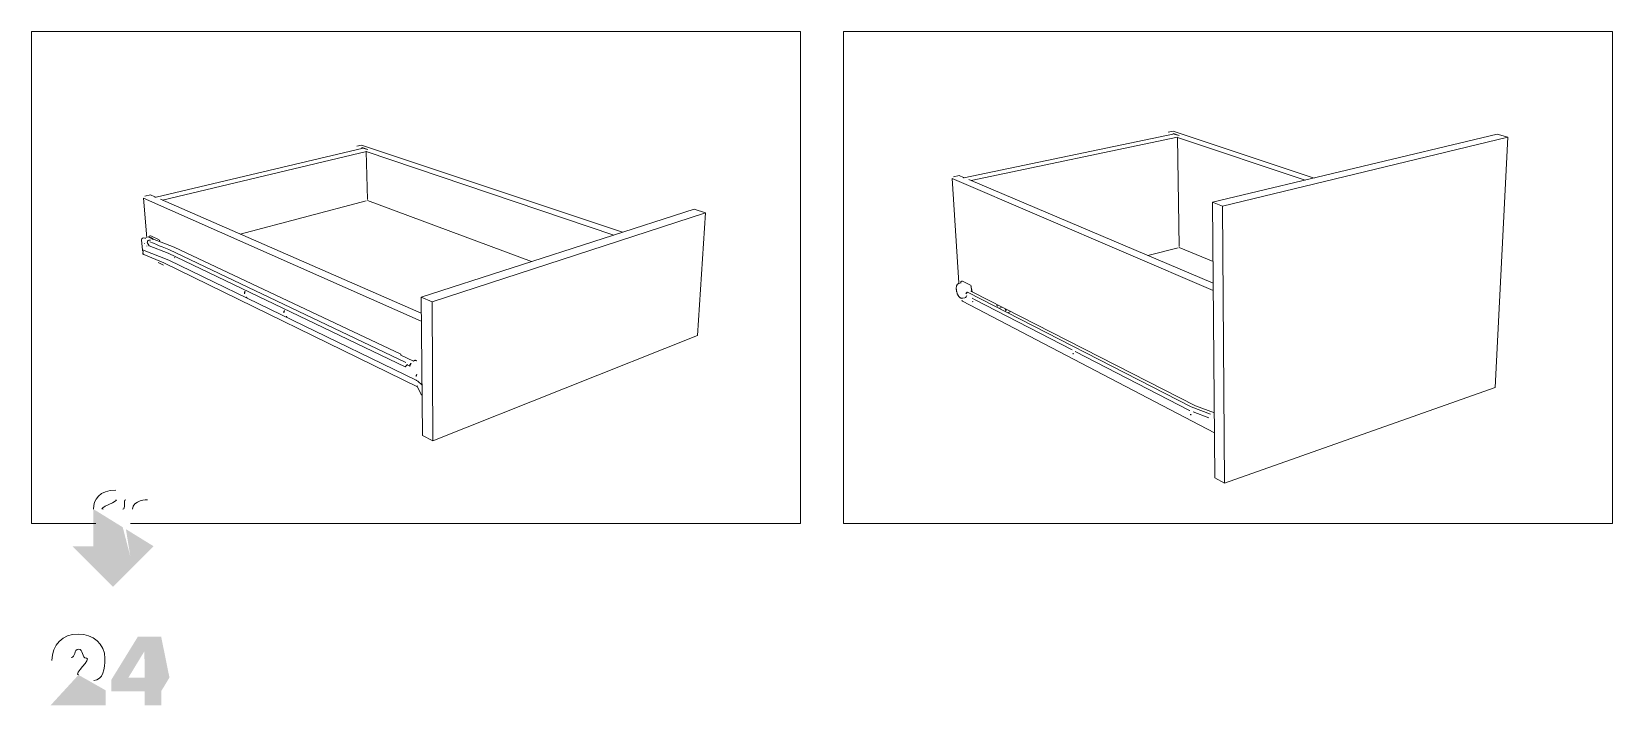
# Model space of a CAD drawing. Header units: metres. Extents: x -27.1 to 47.9, y -10.7 to 6.6.
# Drawn here: x 44.754 to 47.871, y -1.813 to -0.485 of the extents above; entities that cross this region are included whole.
import ezdxf

# ---------------------------------------------------------------- set-up
doc = ezdxf.new("R2010")
doc.units = ezdxf.units.M
doc.header["$MEASUREMENT"] = 0
doc.layers.add('PDF_Working_Num_Penna__7_Num_Penna__7_Num_Penna__7_Num_Penna__7_Num_Penna__7_Num_Penna__7', color=7, linetype='Continuous', lineweight=18)

msp = doc.modelspace()

# ---------------------------------------------------------------- hatches: boundary and pattern name
at = {"layer": 'PDF_Working_Num_Penna__7_Num_Penna__7_Num_Penna__7_Num_Penna__7_Num_Penna__7_Num_Penna__7', "linetype": 'Continuous', "lineweight": 18}
for points in [[(44.876, -1.4998), (44.8343, -1.4998), (44.9144, -1.58), (44.9946, -1.4998), (44.94, -1.4661), (44.9484, -1.519), (44.9337, -1.4623), (44.876, -1.4266)], [(44.8465, -1.7534), (44.7913, -1.8134), (44.8999, -1.8134), (44.8999, -1.7837)]]:
    msp.add_hatch(color=7, dxfattribs=at).paths.add_polyline_path(points)
h = msp.add_hatch(color=7, dxfattribs=at)
h.paths.add_polyline_path([(44.9634, -1.6782), (44.9112, -1.763), (44.9112, -1.7855), (44.9768, -1.7855), (44.9768, -1.8134), (45.0095, -1.8134), (45.0095, -1.7855), (45.0258, -1.7586), (45.0095, -1.6782)])
h.paths.add_polyline_path([(44.9449, -1.7586), (44.9765, -1.7066), (44.9768, -1.7586)], flags=0)

# ---------------------------------------------------------------- linework, layer by layer
at = {"layer": 'PDF_Working_Num_Penna__7_Num_Penna__7_Num_Penna__7_Num_Penna__7_Num_Penna__7_Num_Penna__7', "color": 7, "linetype": 'Continuous', "lineweight": 18, "flags": 128}
for points in [[(44.8804, -1.4552), (44.754, -1.4552), (44.754, -0.4853), (46.2702, -0.4853), (46.2702, -1.4552), (44.9493, -1.4552)], [(47.2829, -0.7739), (47.0049, -0.6817), (46.9954, -0.6837)], [(44.9995, -0.8117), (45.4077, -0.7148)], [(45.919, -0.8809), (45.4044, -0.7091), (45.3953, -0.7112)], [(46.5922, -0.7739), (46.5923, -0.7737), (47.0077, -0.6871)], [(46.6065, -0.7791), (47.0138, -0.6936)], [(47.2652, -0.7781), (47.0135, -0.6939), (47.017, -0.9088)], [(47.6436, -0.6877), (47.0825, -0.8217), (47.0874, -1.365)], [(47.6647, -0.6935), (47.1026, -0.8292), (47.1064, -1.3755)], [(47.6399, -1.1871), (47.6647, -0.6935)], [(47.6647, -0.6935), (47.6436, -0.6877)], [(45.0122, -0.8176), (45.4142, -0.7213)], [(45.9021, -0.8863), (45.414, -0.7216), (45.4162, -0.8161)], [(47.0841, -0.9954), (46.5693, -0.7751)], [(46.5693, -0.7751), (46.5821, -0.9805)], [(46.5925, -0.7737), (46.5913, -0.7726), (46.583, -0.7691), (46.5719, -0.7714)], [(47.084, -0.9811), (46.6019, -0.7771)], [(44.9983, -0.812), (44.9969, -0.811), (44.9884, -0.8072), (44.9772, -0.8099)], [(45.5224, -1.0558), (44.9747, -0.8136)], [(44.9747, -0.8136), (44.981, -0.8916)], [(45.5222, -1.0404), (45.0079, -0.8158)], [(45.4138, -0.8186), (45.165, -0.8843)], [(45.7394, -0.9386), (45.4162, -0.8182)], [(46.0604, -0.8354), (45.5219, -1.0085), (45.5245, -1.2813)], [(46.0826, -0.8422), (46.0604, -0.8354)], [(47.1026, -0.8292), (47.0825, -0.8217)], [(46.0826, -0.8422), (45.5436, -1.0177), (45.5454, -1.2921)], [(46.0668, -1.0845), (46.0826, -0.8422)], [(45.0247, -0.915), (45.0179, -0.9122), (45.0116, -0.9097), (45.0058, -0.9073), (45.0001, -0.9051), (44.9941, -0.9026), (44.9873, -0.8999)], [(45.0057, -0.8957), (44.9891, -0.8879)], [(45.0348, -0.91), (44.9925, -0.8938)], [(45.0246, -0.936), (44.9726, -0.9156)], [(45.0148, -0.9408), (44.9752, -0.9249)], [(45.4922, -1.1375), (45.0247, -0.915)], [(45.4821, -1.1232), (45.482, -1.121), (45.0348, -0.91)], [(47.0148, -0.9113), (46.9549, -0.9265)], [(47.0836, -0.9383), (47.017, -0.9111)], [(45.5146, -1.1852), (45.0148, -0.9408)], [(45.5233, -1.1813), (45.5163, -1.1753), (45.5153, -1.1745), (45.5143, -1.1738), (45.5132, -1.1731), (45.5122, -1.1726), (45.0246, -0.936)], [(46.6057, -0.9852), (46.5899, -0.9772)], [(45.5436, -1.0177), (45.5219, -1.0085)], [(47.0866, -1.2763), (46.5894, -1.0167)], [(47.0406, -1.225), (46.5993, -0.9988)], [(46.6088, -0.9982), (47.0492, -1.2229)], [(46.8061, -1.1129), (46.6133, -1.0135)], [(46.0668, -1.0845), (45.5454, -1.2921), (45.5245, -1.2813)], [(46.8118, -1.1159), (47.0374, -1.2322), (47.0377, -1.2323)], [(45.5094, -1.1327), (45.5069, -1.1351), (45.4821, -1.1233)], [(45.5219, -1.2007), (45.514, -1.184)], [(47.6399, -1.1871), (47.1064, -1.3755), (47.0874, -1.365)], [(47.0784, -1.2392), (47.0406, -1.225)], [(47.0447, -1.235), (47.0752, -1.2465)], [(47.0863, -1.2368), (47.0492, -1.2229)]]:
    msp.add_lwpolyline(points, dxfattribs=at)
for points in [[(47.8711, -1.4552), (46.3549, -1.4552), (46.3549, -0.4853), (47.8711, -0.4853)], [(45.4043, -0.7143), (45.4055, -0.714), (45.4172, -0.7179)], [(47.0043, -0.6867), (47.0055, -0.6864), (47.0169, -0.6902)], [(44.9766, -0.9028), (44.9769, -0.9025)], [(44.9776, -0.8923), (44.9781, -0.8923), (44.9786, -0.8922), (44.979, -0.8922)], [(44.9853, -0.891), (44.9853, -0.8904), (44.9854, -0.8898), (44.9855, -0.8893), (44.9857, -0.8889), (44.986, -0.8886), (44.9862, -0.8884)], [(44.9865, -0.8882), (44.9882, -0.8878), (44.9885, -0.8878), (44.9888, -0.8878)], [(45.0068, -0.8993), (45.0066, -0.8986), (45.0065, -0.8979), (45.0064, -0.8974), (45.0062, -0.8968), (45.006, -0.8963)], [(44.9733, -0.9222), (44.9733, -0.9216), (44.9734, -0.9209), (44.9735, -0.9204)], [(44.9752, -0.9249), (44.9747, -0.9247), (44.9743, -0.9243), (44.9739, -0.9239), (44.9736, -0.9234), (44.9734, -0.9228)], [(44.9738, -0.9198), (44.974, -0.9194), (44.9741, -0.919), (44.9741, -0.9186), (44.974, -0.9182), (44.9738, -0.9179)], [(44.9814, -0.9085), (44.9812, -0.9077)], [(45.0357, -0.9314), (45.0359, -0.9311), (45.0361, -0.9309)], [(45.0138, -0.9457), (45.0037, -0.9407)], [(46.5861, -0.9808), (46.5861, -0.9802), (46.5861, -0.9796), (46.5862, -0.979), (46.5863, -0.9785), (46.5865, -0.9781), (46.5868, -0.9778), (46.587, -0.9776)], [(46.5874, -0.9774), (46.589, -0.9771), (46.5893, -0.977), (46.5896, -0.9771)], [(46.6088, -0.9982), (46.6086, -0.9976), (46.6085, -0.9972), (46.6083, -0.9968), (46.6082, -0.9963), (46.608, -0.9958), (46.6079, -0.9952), (46.6077, -0.9947), (46.6076, -0.9941), (46.6074, -0.9931), (46.6072, -0.9921), (46.607, -0.9904), (46.6068, -0.9895), (46.6067, -0.9887), (46.6066, -0.9878), (46.6064, -0.9869), (46.6063, -0.9865), (46.6061, -0.986), (46.606, -0.9856)], [(46.6074, -0.9974), (46.6069, -0.9972), (46.6065, -0.9971), (46.606, -0.9971)], [(46.6087, -0.9981), (46.6086, -0.9978), (46.6086, -0.9975), (46.6085, -0.9972), (46.6084, -0.997), (46.6083, -0.9967)], [(45.1735, -1.0019), (45.1735, -1.0011), (45.1736, -1.0003), (45.1737, -0.9996), (45.174, -0.999), (45.1742, -0.9985), (45.1746, -0.9981), (45.175, -0.9978)], [(45.1744, -0.9986), (45.1747, -0.9982), (45.175, -0.9979)], [(45.1772, -1.0087), (45.1773, -1.0089), (45.1774, -1.009)], [(45.179, -1.0094), (45.1785, -1.0094), (45.1781, -1.0094)], [(46.5894, -1.0167), (46.589, -1.0165), (46.5887, -1.0161), (46.5884, -1.0157), (46.5883, -1.0152)], [(46.5993, -0.9988), (46.5987, -0.999), (46.5982, -0.9993), (46.5977, -0.9997), (46.5973, -1.0001), (46.5969, -1.0007), (46.5967, -1.0013), (46.5965, -1.0019)], [(46.6084, -1.011), (46.6133, -1.0135)], [(46.6589, -1.0271), (46.6582, -1.0257), (46.6579, -1.0253), (46.6575, -1.0248), (46.6572, -1.0245)], [(45.2514, -1.0395), (45.2514, -1.0387), (45.2515, -1.0379), (45.2516, -1.0372), (45.2518, -1.0366), (45.2522, -1.036), (45.2525, -1.0356), (45.2529, -1.0353)], [(45.2522, -1.0364), (45.2525, -1.036), (45.2527, -1.0356), (45.253, -1.0354)], [(45.2571, -1.0472), (45.2566, -1.0473), (45.2561, -1.0472)], [(46.6628, -1.0304), (46.6668, -1.0294), (46.6665, -1.0293), (46.6663, -1.0292)], [(46.6757, -1.0357), (46.6749, -1.0343), (46.6746, -1.0338), (46.6743, -1.0334), (46.674, -1.0331)], [(46.6796, -1.0391), (46.6837, -1.038), (46.6835, -1.0379), (46.6832, -1.0379)], [(45.4948, -1.1422), (45.4945, -1.1415), (45.4943, -1.1408)], [(45.5025, -1.1394), (45.5019, -1.1398), (45.5013, -1.1403), (45.5009, -1.1409), (45.5004, -1.1416), (45.5001, -1.1423), (45.4999, -1.1431), (45.4997, -1.1438)], [(45.512, -1.1338), (45.5111, -1.1334), (45.5103, -1.1329)], [(45.5129, -1.1343), (45.5131, -1.1344), (45.5133, -1.1345)], [(45.5121, -1.1653), (45.5122, -1.1645), (45.5123, -1.1637), (45.5125, -1.163), (45.5127, -1.1624), (45.5131, -1.1618), (45.5135, -1.1614), (45.5139, -1.1611)], [(45.514, -1.184), (45.5139, -1.1838)], [(45.5233, -1.1813), (45.5234, -1.181)], [(45.5219, -1.2007), (45.5221, -1.2011), (45.5225, -1.2015), (45.523, -1.2018)], [(47.0852, -1.2371), (47.0858, -1.2369)]]:
    msp.add_lwpolyline(points, close=True, dxfattribs=at)
for points in [[(44.9735, -0.9176), (44.9732, -0.9172), (44.9729, -0.9167), (44.9727, -0.9162), (44.9726, -0.9156), (44.9705, -0.8967, -0.408848), (44.9742, -0.8919), (44.9771, -0.8923), (44.9773, -0.8923), (44.9776, -0.8923)], [(45.5006, -1.1448), (45.5002, -1.1448), (45.4997, -1.1446), (45.4948, -1.1422), (45.4906, -1.146), (45.0232, -0.922), (44.9855, -0.9073), (44.9821, -0.9012, -0.356891), (44.9851, -0.8966)], [(46.5982, -1.0057, -0.241179), (46.5942, -1.0098), (46.5896, -1.0109), (46.589, -1.011), (46.5884, -1.0111), (46.5879, -1.011), (46.5873, -1.0109), (46.5867, -1.0108), (46.5861, -1.0105), (46.5855, -1.0102), (46.585, -1.0099), (46.5845, -1.0095), (46.584, -1.009), (46.5835, -1.0085), (46.583, -1.008), (46.5825, -1.0074), (46.582, -1.0068), (46.5815, -1.006), (46.581, -1.0053), (46.5806, -1.0045), (46.5802, -1.0036), (46.5798, -1.0028), (46.5794, -1.0019), (46.5791, -1.001), (46.5788, -1.0001), (46.5785, -0.9992), (46.5782, -0.9983), (46.578, -0.9974), (46.5778, -0.9964), (46.5777, -0.9955), (46.5775, -0.9946), (46.5775, -0.9937), (46.5774, -0.9928), (46.5773, -0.9919), (46.5773, -0.9911), (46.5774, -0.9902), (46.5774, -0.9894), (46.5775, -0.9886), (46.5777, -0.9878), (46.5778, -0.9871), (46.578, -0.9863), (46.5783, -0.9857), (46.5786, -0.985), (46.5789, -0.9844), (46.5792, -0.9838), (46.5797, -0.9833), (46.5801, -0.9829), (46.5805, -0.9825), (46.581, -0.9822), (46.5816, -0.982), (46.5822, -0.9818), (46.5868, -0.9806)]]:
    msp.add_lwpolyline(points, format="xyb", dxfattribs=at)
for points in [[(44.985, -0.8963, 0.139299), (44.9883, -0.8967)], [(44.9935, -0.8949, 0.297054), (44.9862, -0.8914)], [(46.6102, -1.0178), (46.61, -1.0178), (46.6098, -1.0177), (46.6096, -1.0176), (46.6095, -1.0175), (46.6093, -1.0174), (46.6091, -1.0173, -0.172755)], [(46.8082, -1.1204), (46.808, -1.1203), (46.8078, -1.1203), (46.8076, -1.1202), (46.8074, -1.1201), (46.8072, -1.12), (46.8069, -1.1198, -0.183414)], [(47.0403, -1.2407), (47.04, -1.2406), (47.0397, -1.2405), (47.0395, -1.2404), (47.0393, -1.2402), (47.0391, -1.2401), (47.0388, -1.2399, -0.191582)]]:
    msp.add_lwpolyline(points, format="xyb", close=True, dxfattribs=at)
at = {"layer": 'PDF_Working_Num_Penna__7_Num_Penna__7_Num_Penna__7_Num_Penna__7_Num_Penna__7_Num_Penna__7', "color": 7, "linetype": 'Continuous', "lineweight": 18}
for points in [[(44.876, -1.4266), (44.876, -1.4084), (44.8876, -1.389), (44.9201, -1.389)], [(44.9201, -1.4081), (44.9315, -1.4081), (44.8799, -1.4266), (44.8951, -1.4266)], [(44.9337, -1.4266), (44.9407, -1.4266), (44.9333, -1.4081), (44.9398, -1.4081)], [(44.9822, -1.4081), (44.9834, -1.4081), (44.9529, -1.4084), (44.9529, -1.4266)], [(44.8463, -1.6729), (44.8144, -1.6729), (44.7947, -1.6938), (44.7936, -1.7249)], [(44.8985, -1.7209), (44.8985, -1.6915), (44.8747, -1.6729), (44.8463, -1.6729)], [(44.8318, -1.7191), (44.841, -1.7191), (44.837, -1.7026), (44.8465, -1.7026)], [(44.8465, -1.7026), (44.8558, -1.7026), (44.8533, -1.7202), (44.8619, -1.7202)], [(44.8619, -1.7202), (44.8743, -1.7202), (44.8348, -1.7534), (44.8465, -1.7534)], [(44.8766, -1.7641), (44.8953, -1.7641), (44.8985, -1.7403), (44.8985, -1.7209)]]:
    msp.add_open_spline(points, degree=3, dxfattribs=at)

doc.saveas('drawing.dxf')
